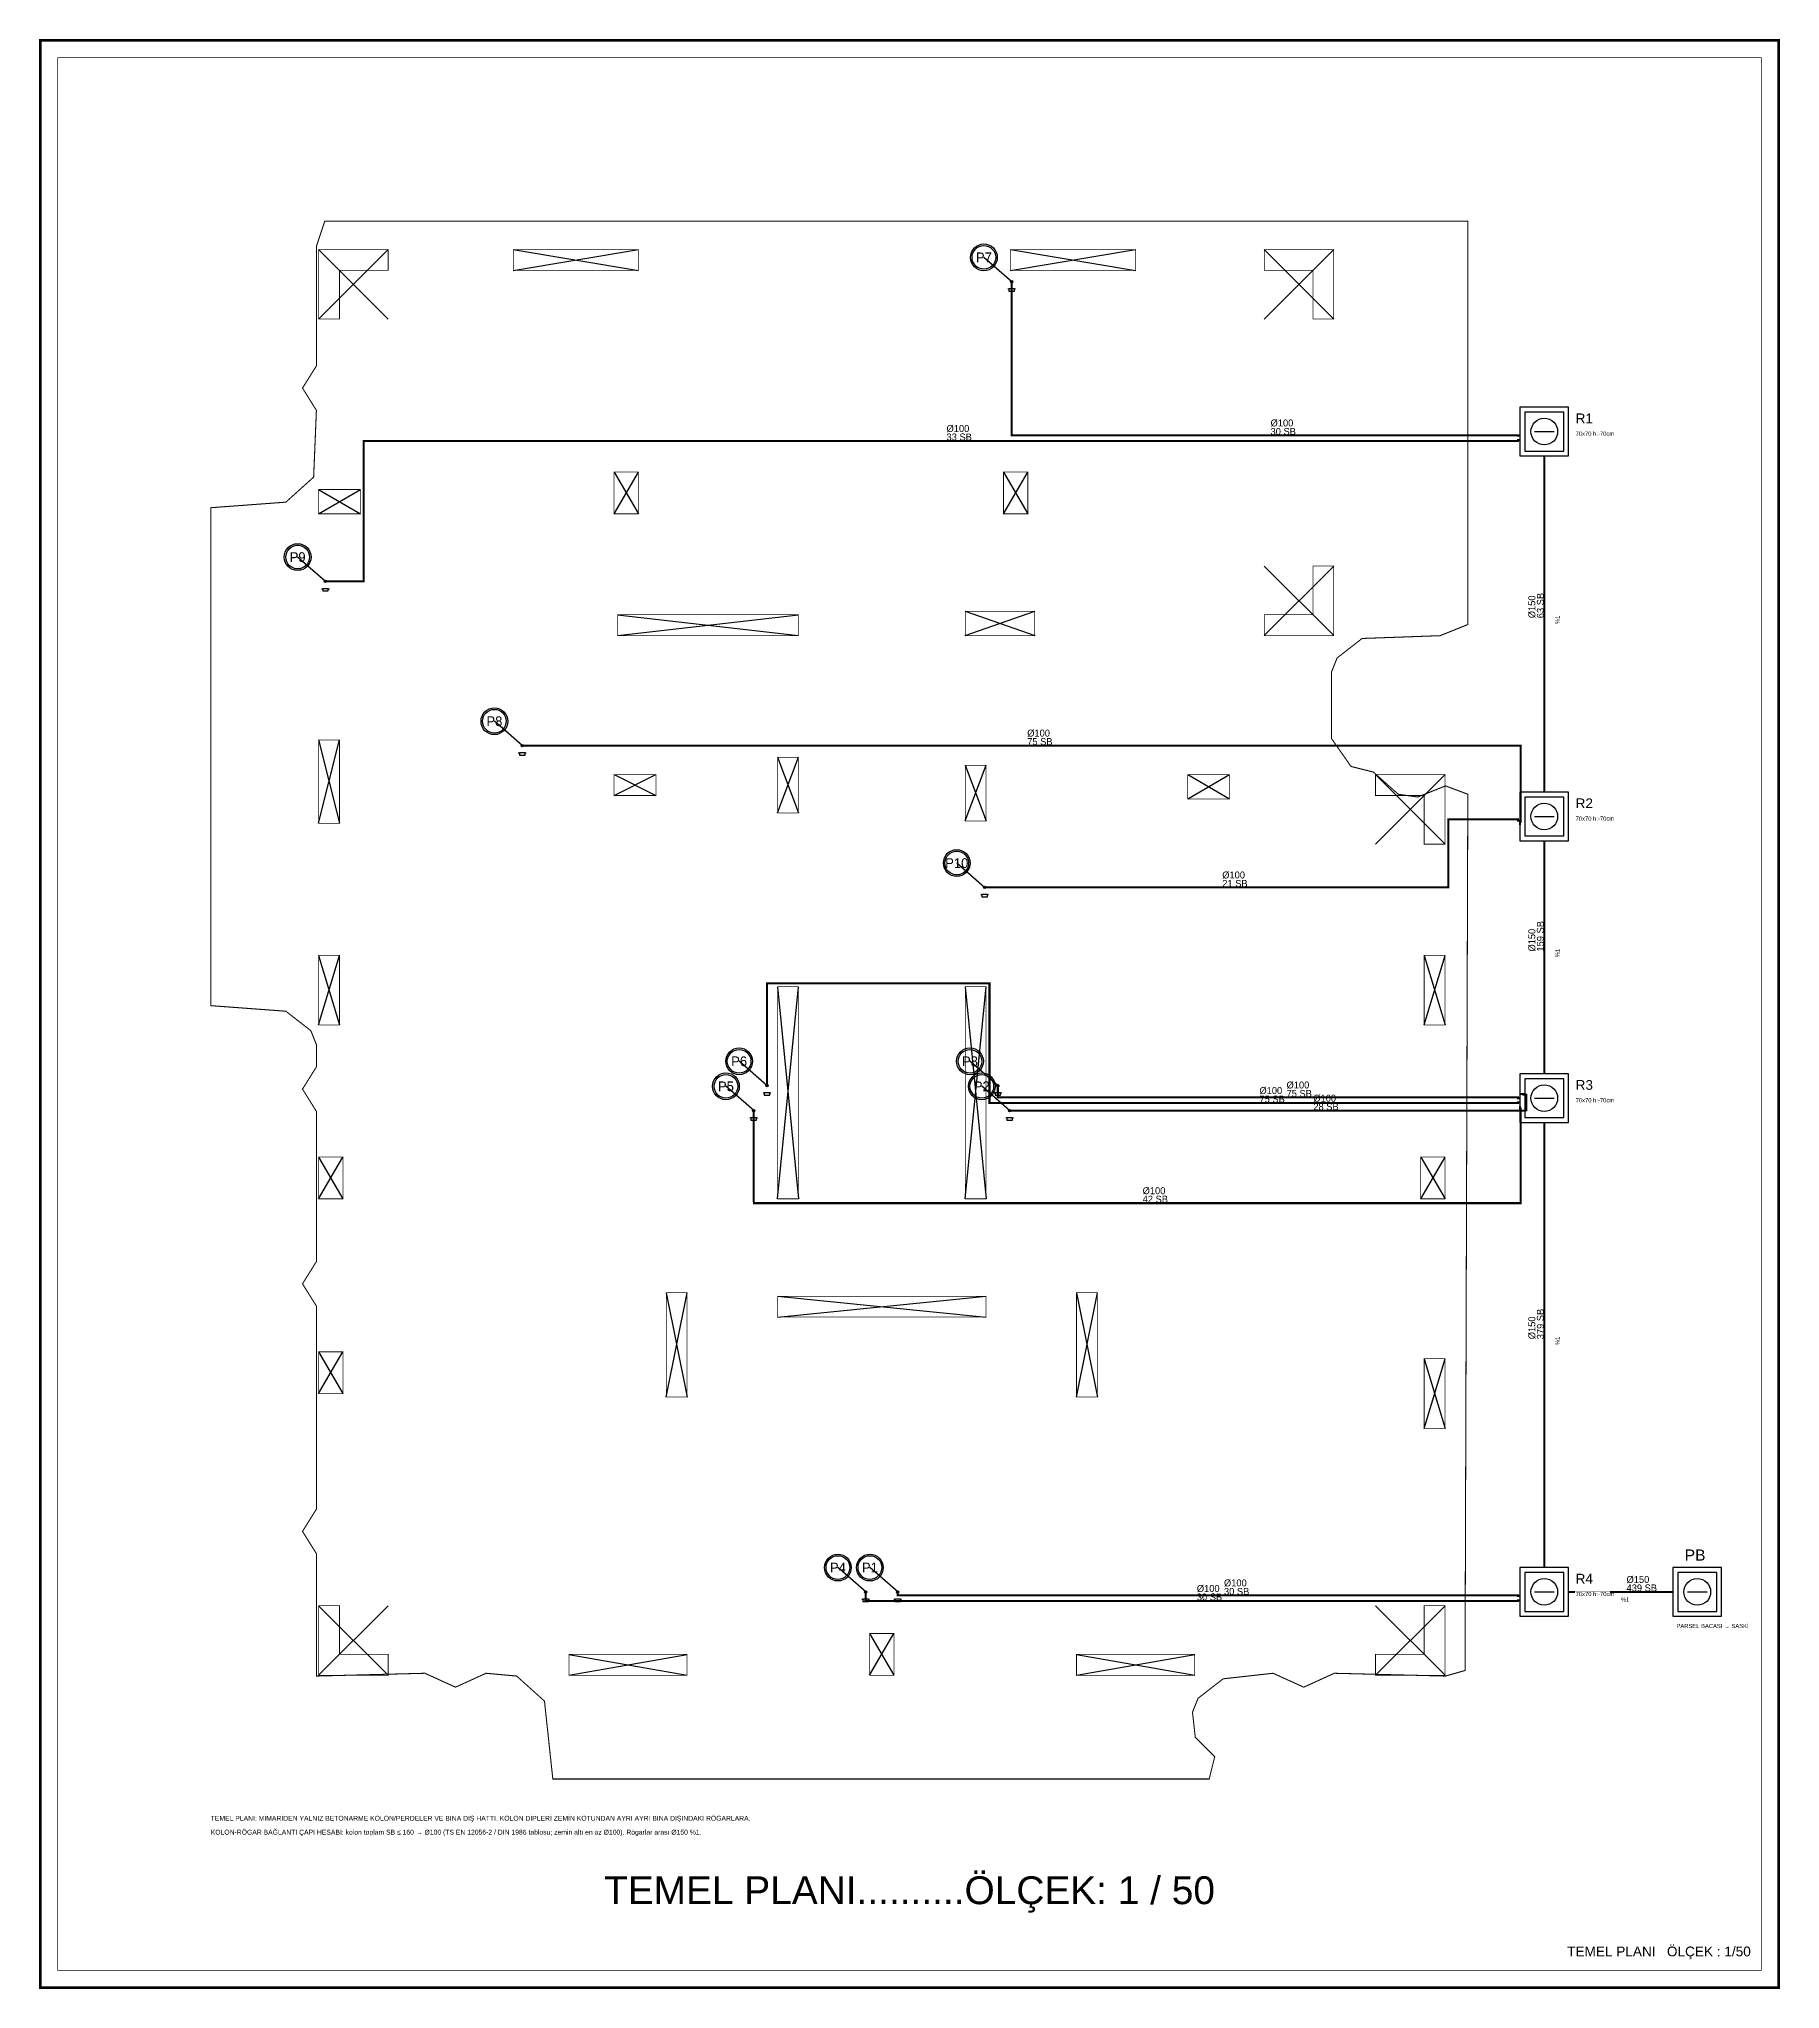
# Model space of a CAD drawing. Header units: centimetres. Extents: x -3962 to 31836, y -2 to 2802.
# Drawn here: x 4998 to 7502, y -2 to 2802 of the extents above; entities that cross this region are included whole.
import ezdxf
from ezdxf.enums import TextEntityAlignment as Align

# ---------------------------------------------------------------- set-up
doc = ezdxf.new("R2010")
doc.units = ezdxf.units.CM
doc.linetypes.add('DASHED', pattern=[18, 12, -6])
doc.linetypes.add('PIS', pattern=[38, 30, -8])
for name, color, linetype in [('ROTAS-BINA-HATTI', 8, 'DASHED'), ('ROTAS-KAT-ADI', 1, 'CONTINUOUS'), ('ROTAS-MIMARI-KOLON', 8, 'CONTINUOUS'), ('ROTAS-PAFTA', 7, 'CONTINUOUS'), ('ROTAS-PIS-SU-BORUSU', 6, 'PIS'), ('ROTAS-PISSU-CAP', 211, 'CONTINUOUS'), ('ROTAS-PISSU-KOLONNO', 211, 'CONTINUOUS'), ('ROTAS-ROGAR', 5, 'CONTINUOUS'), ('ROTAS-TEFRIS', 15, 'CONTINUOUS'), ('ROTAS-YAZI', 7, 'CONTINUOUS')]:
    doc.layers.add(name, color=color, linetype=linetype)
doc.styles.add('ROTAS', font='arial.ttf')

msp = doc.modelspace()

# ---------------------------------------------------------------- texts
at = {"layer": 'ROTAS-KAT-ADI', "style": 'ROTAS'}
msp.add_text('TEMEL PLANI..........ÖLÇEK: 1 / 50', height=40, dxfattribs=at).set_placement((6250, 120), align=Align.CENTER)
at = {"layer": 'ROTAS-PAFTA', "style": 'ROTAS'}
msp.add_text('TEMEL PLANI   ÖLÇEK : 1/50', height=14, dxfattribs=at).set_placement((7460, 45), align=Align.RIGHT)
at = {"layer": 'ROTAS-PISSU-CAP', "style": 'ROTAS'}
for p in [(7185, 1960.8), (7185, 1481.5), (7185, 924)]:
    msp.add_text('%1', height=6, rotation=90, dxfattribs=at).set_placement(p)
msp.add_text('%1', height=6, dxfattribs=at).set_placement((7273, 555))
at = {"layer": 'ROTAS-ROGAR', "style": 'ROTAS'}
for s, height, p in [('R1', 14, (7208, 2249.5)), ('70x70 h:-70cm', 6, (7208, 2231.5)), ('70x70 h:-70cm', 6, (7208, 1678)), ('R2', 14, (7208, 1696)), ('R3', 14, (7208, 1291)), ('70x70 h:-70cm', 6, (7208, 1273)), ('PB', 16, (7365, 614)), ('PARSEL BACASI → SASKİ', 6, (7353, 517))]:
    msp.add_text(s, height=height, dxfattribs=at).set_placement(p)
at = {"layer": 'ROTAS-YAZI', "style": 'ROTAS'}
for s, p in [('TEMEL PLANI: MİMARİDEN YALNIZ BETONARME KOLON/PERDELER VE BİNA DIŞ HATTI. KOLON DİPLERİ ZEMİN KOTUNDAN AYRI AYRI BİNA DIŞINDAKİ RÖGARLARA.', (5245, 240)), ('KOLON-RÖGAR BAĞLANTI ÇAPI HESABI: kolon toplam SB ≤ 160 → Ø100 (TS EN 12056-2 / DIN 1986 tablosu; zemin altı en az Ø100). Rögarlar arası Ø150 %1.', (5245, 220))]:
    msp.add_text(s, height=7, dxfattribs=at).set_placement(p)

# ---------------------------------------------------------------- blocks, each defined once
blk = doc.blocks.new('ROTAS-PIS-SU-KOLON')
h = blk.add_hatch(color=256)
h.dxf.hatch_style = 1
h.paths.add_polyline_path([(1.5, 0), (1.5, 0.4), (1.3, 0.8), (1.1, 1.1), (0.8, 1.3), (0.4, 1.5), (0, 1.5), (-0.4, 1.5), (-0.8, 1.3), (-1.1, 1.1), (-1.3, 0.8), (-1.5, 0.4), (-1.5, 0), (-1.5, -0.4), (-1.3, -0.8), (-1.1, -1.1), (-0.8, -1.3), (-0.4, -1.5), (0, -1.5), (0.4, -1.5), (0.8, -1.3), (1.1, -1.1), (1.3, -0.8), (1.5, -0.4)])
blk.add_circle((0, 0), 3.5)
blk = doc.blocks.new('ROTAS-KOLON-NO-PIS-SU')
for radius in [27.5, 24.3]:
    blk.add_circle((0, 0), radius)
blk.add_attdef('K', text='', height=20).set_placement((0, 0), align=Align.MIDDLE_CENTER)
blk = doc.blocks.new('ROTAS-PIS-SU-CAP-SB')
for tag, p in [('PSCP_001', (0.83, 1.29)), ('PS_001', (0.83, 0.07))]:
    blk.add_attdef(tag, p, '', height=1)

# ---------------------------------------------------------------- linework, layer by layer
at = {"layer": 'ROTAS-BINA-HATTI', "const_width": 1.5}
msp.add_lwpolyline([(5409, 2540), (7053, 2540), (7053, 1960), (7013, 1944), (6901, 1940), (6865, 1912), (6857, 1892), (6857, 1796), (6885, 1756), (6917, 1748), (6953, 1716), (6981, 1712), (7021, 1728), (7053, 1716), (7049, 456), (7021, 448), (6861, 452), (6817, 432), (6773, 452), (6701, 444), (6665, 416), (6657, 396), (6661, 360), (6689, 332), (6681, 300), (5737, 300), (5725, 412), (5685, 448), (5641, 452), (5597, 432), (5553, 452), (5397, 448), (5397, 624), (5377, 656), (5397, 688), (5397, 980), (5377, 1012), (5397, 1044), (5397, 1260), (5377, 1292), (5397, 1324), (5397, 1356), (5389, 1376), (5353, 1404), (5245, 1412), (5245, 2128), (5353, 2136), (5393, 2172), (5397, 2268), (5377, 2300), (5397, 2332), (5397, 2504), (5409, 2540)], close=True, dxfattribs=at)
at = {"layer": 'ROTAS-MIMARI-KOLON'}
for p, q in [((5400.2, 2399.2), (5500.2, 2499.2)), ((5400.2, 2499.2), (5500.2, 2399.2)), ((5680.2, 2469.2), (5860.2, 2499.2)), ((5680.2, 2499.2), (5860.2, 2469.2)), ((6395.2, 2469.2), (6575.2, 2499.2)), ((6395.2, 2499.2), (6575.2, 2469.2)), ((6760.2, 2399.2), (6860.2, 2499.2)), ((6760.2, 2499.2), (6860.2, 2399.2)), ((5825.2, 2119.2), (5860.2, 2179.2)), ((5825.2, 2179.2), (5860.2, 2119.2)), ((6385.2, 2119.2), (6420.2, 2179.2)), ((6385.2, 2179.2), (6420.2, 2119.2)), ((5400.2, 2119.2), (5460.2, 2154.2)), ((5400.2, 2154.2), (5460.2, 2119.2)), ((6760.2, 1944.2), (6860.2, 2044.2)), ((6760.2, 2044.2), (6860.2, 1944.2)), ((5830.2, 1944.2), (6090.2, 1974.2)), ((5830.2, 1974.2), (6090.2, 1944.2)), ((6330.2, 1944.2), (6430.2, 1979.2)), ((6330.2, 1979.2), (6430.2, 1944.2)), ((5400.2, 1674.2), (5430.2, 1794.2)), ((5400.2, 1794.2), (5430.2, 1674.2)), ((6060.2, 1689.2), (6090.2, 1769.2)), ((6060.2, 1769.2), (6090.2, 1689.2)), ((5825.2, 1714.2), (5885.2, 1744.2)), ((5825.2, 1744.2), (5885.2, 1714.2)), ((6330.2, 1677.6), (6360.2, 1757.6)), ((6330.2, 1757.6), (6360.2, 1677.6)), ((6650.2, 1709.2), (6710.2, 1744.2)), ((6650.2, 1744.2), (6710.2, 1709.2)), ((6920.2, 1644.2), (7020.2, 1744.2)), ((6920.2, 1744.2), (7020.2, 1644.2)), ((5400.2, 1384.2), (5430.2, 1484.2)), ((5400.2, 1484.2), (5430.2, 1384.2)), ((6990.2, 1384.2), (7020.2, 1484.2)), ((6990.2, 1484.2), (7020.2, 1384.2)), ((6060.2, 1134.2), (6090.2, 1439.2)), ((6060.2, 1439.2), (6090.2, 1134.2)), ((6330.2, 1134.2), (6360.2, 1439.2)), ((6330.2, 1439.2), (6360.2, 1134.2)), ((5400.2, 1134.2), (5435.2, 1194.2)), ((5400.2, 1194.2), (5435.2, 1134.2)), ((6985.2, 1134.2), (7020.2, 1194.2)), ((6985.2, 1194.2), (7020.2, 1134.2)), ((5900.2, 849.2), (5930.2, 999.2)), ((5900.2, 999.2), (5930.2, 849.2)), ((6060.2, 964.2), (6360.2, 994.2)), ((6060.2, 994.2), (6360.2, 964.2)), ((6490.2, 849.2), (6520.2, 999.2)), ((6490.2, 999.2), (6520.2, 849.2)), ((5400.2, 854.2), (5435.2, 914.2)), ((5400.2, 914.2), (5435.2, 854.2)), ((6990.2, 804.2), (7020.2, 904.2)), ((6990.2, 904.2), (7020.2, 804.2)), ((5400.2, 449.2), (5500.2, 549.2)), ((5400.2, 549.2), (5500.2, 449.2)), ((6920.2, 449.2), (7020.2, 549.2)), ((6920.2, 549.2), (7020.2, 449.2)), ((6192.7, 449.2), (6227.7, 509.2)), ((6192.7, 509.2), (6227.7, 449.2)), ((5760.2, 449.2), (5930.2, 479.2)), ((5760.2, 479.2), (5930.2, 449.2)), ((6490.2, 449.2), (6660.2, 479.2)), ((6490.2, 479.2), (6660.2, 449.2))]:
    msp.add_line(p, q, dxfattribs=at)
at = {"layer": 'ROTAS-MIMARI-KOLON', "const_width": 1}
for points in [[(5500.2, 2499.2), (5500.2, 2469.2), (5430.2, 2469.2), (5430.2, 2399.2), (5400.2, 2399.2), (5400.2, 2499.2), (5500.2, 2499.2)], [(5860.2, 2499.2), (5860.2, 2469.2), (5680.2, 2469.2), (5680.2, 2499.2), (5860.2, 2499.2)], [(6575.2, 2499.2), (6575.2, 2469.2), (6395.2, 2469.2), (6395.2, 2499.2), (6575.2, 2499.2)], [(6860.2, 2499.2), (6860.2, 2399.2), (6830.2, 2399.2), (6830.2, 2469.2), (6760.2, 2469.2), (6760.2, 2499.2), (6860.2, 2499.2)], [(5860.2, 2179.2), (5860.2, 2119.2), (5825.2, 2119.2), (5825.2, 2179.2), (5860.2, 2179.2)], [(6420.2, 2179.2), (6420.2, 2119.2), (6385.2, 2119.2), (6385.2, 2179.2), (6420.2, 2179.2)], [(5460.2, 2154.2), (5460.2, 2119.2), (5400.2, 2119.2), (5400.2, 2154.2), (5460.2, 2154.2)], [(6860.2, 2044.2), (6860.2, 1944.2), (6760.2, 1944.2), (6760.2, 1974.2), (6830.2, 1974.2), (6830.2, 2044.2), (6860.2, 2044.2)], [(6090.2, 1974.2), (6090.2, 1944.2), (5830.2, 1944.2), (5830.2, 1974.2), (6090.2, 1974.2)], [(6430.2, 1979.2), (6430.2, 1944.2), (6330.2, 1944.2), (6330.2, 1979.2), (6430.2, 1979.2)], [(5430.2, 1794.2), (5430.2, 1674.2), (5400.2, 1674.2), (5400.2, 1794.2), (5430.2, 1794.2)], [(6090.2, 1769.2), (6090.2, 1689.2), (6060.2, 1689.2), (6060.2, 1769.2), (6090.2, 1769.2)], [(5885.2, 1744.2), (5885.2, 1714.2), (5825.2, 1714.2), (5825.2, 1744.2), (5885.2, 1744.2)], [(6360.2, 1757.6), (6360.2, 1677.6), (6330.2, 1677.6), (6330.2, 1757.6), (6360.2, 1757.6)], [(6710.2, 1744.2), (6710.2, 1709.2), (6650.2, 1709.2), (6650.2, 1744.2), (6710.2, 1744.2)], [(7020.2, 1744.2), (7020.2, 1644.2), (6990.2, 1644.2), (6990.2, 1714.2), (6920.2, 1714.2), (6920.2, 1744.2), (7020.2, 1744.2)], [(5430.2, 1484.2), (5430.2, 1384.2), (5400.2, 1384.2), (5400.2, 1484.2), (5430.2, 1484.2)], [(7020.2, 1484.2), (7020.2, 1384.2), (6990.2, 1384.2), (6990.2, 1484.2), (7020.2, 1484.2)], [(6090.2, 1439.2), (6090.2, 1134.2), (6060.2, 1134.2), (6060.2, 1439.2), (6090.2, 1439.2)], [(6360.2, 1439.2), (6360.2, 1134.2), (6330.2, 1134.2), (6330.2, 1439.2), (6360.2, 1439.2)], [(5435.2, 1194.2), (5435.2, 1134.2), (5400.2, 1134.2), (5400.2, 1194.2), (5435.2, 1194.2)], [(7020.2, 1194.2), (7020.2, 1134.2), (6985.2, 1134.2), (6985.2, 1194.2), (7020.2, 1194.2)], [(5930.2, 999.2), (5930.2, 849.2), (5900.2, 849.2), (5900.2, 999.2), (5930.2, 999.2)], [(6360.2, 964.2), (6060.2, 964.2), (6060.2, 994.2), (6360.2, 994.2), (6360.2, 964.2)], [(6520.2, 999.2), (6520.2, 849.2), (6490.2, 849.2), (6490.2, 999.2), (6520.2, 999.2)], [(5435.2, 914.2), (5435.2, 854.2), (5400.2, 854.2), (5400.2, 914.2), (5435.2, 914.2)], [(7020.2, 904.2), (7020.2, 804.2), (6990.2, 804.2), (6990.2, 904.2), (7020.2, 904.2)], [(5430.2, 549.2), (5430.2, 479.2), (5500.2, 479.2), (5500.2, 449.2), (5400.2, 449.2), (5400.2, 549.2), (5430.2, 549.2)], [(7020.2, 549.2), (7020.2, 449.2), (6920.2, 449.2), (6920.2, 479.2), (6990.2, 479.2), (6990.2, 549.2), (7020.2, 549.2)], [(6227.7, 509.2), (6227.7, 449.2), (6192.7, 449.2), (6192.7, 509.2), (6227.7, 509.2)], [(5930.2, 479.2), (5930.2, 449.2), (5760.2, 449.2), (5760.2, 479.2), (5930.2, 479.2)], [(6660.2, 479.2), (6660.2, 449.2), (6490.2, 449.2), (6490.2, 479.2), (6660.2, 479.2)]]:
    msp.add_lwpolyline(points, close=True, dxfattribs=at)
at = {"layer": 'ROTAS-PAFTA'}
for points, const_width in [([(5000, 0), (7500, 0), (7500, 2800), (5000, 2800)], 4), ([(5025, 25), (7475, 25), (7475, 2775), (5025, 2775)], 1)]:
    msp.add_lwpolyline(points, close=True, dxfattribs=dict(at, const_width=const_width))
at = {"layer": 'ROTAS-PIS-SU-BORUSU'}
for p, q in [((6391.4, 2442.6), (6392.9, 2442.6)), ((6401.1, 2442.6), (6402.6, 2442.6)), ((5404.4, 2011.6), (5405.9, 2011.6)), ((5414.1, 2011.6), (5415.6, 2011.6)), ((5687.4, 1775.6), (5688.9, 1775.6)), ((5697.1, 1775.6), (5698.6, 1775.6)), ((6352.4, 1571.6), (6353.9, 1571.6)), ((6362.1, 1571.6), (6363.6, 1571.6)), ((6039.4, 1286.6), (6040.9, 1286.6)), ((6049.1, 1286.6), (6050.6, 1286.6)), ((6371.4, 1286.6), (6372.9, 1286.6)), ((6381.1, 1286.6), (6382.6, 1286.6)), ((6020.4, 1250.6), (6021.9, 1250.6)), ((6030.1, 1250.6), (6031.6, 1250.6)), ((6388.4, 1250.6), (6389.9, 1250.6)), ((6398.1, 1250.6), (6399.6, 1250.6)), ((6181.4, 558.6), (6182.9, 558.6)), ((6191.1, 558.6), (6192.6, 558.6)), ((6227.4, 558.6), (6228.9, 558.6)), ((6237.1, 558.6), (6238.6, 558.6))]:
    msp.add_line(p, q, dxfattribs=at)
for points in [[(6393, 2439.4), (6401, 2439.4), (6401, 2442.6), (6393, 2442.6)], [(5406, 2008.4), (5414, 2008.4), (5414, 2011.6), (5406, 2011.6)], [(5689, 1772.4), (5697, 1772.4), (5697, 1775.6), (5689, 1775.6)], [(6354, 1568.4), (6362, 1568.4), (6362, 1571.6), (6354, 1571.6)], [(6041, 1283.4), (6049, 1283.4), (6049, 1286.6), (6041, 1286.6)], [(6373, 1283.4), (6381, 1283.4), (6381, 1286.6), (6373, 1286.6)], [(6022, 1247.4), (6030, 1247.4), (6030, 1250.6), (6022, 1250.6)], [(6390, 1247.4), (6398, 1247.4), (6398, 1250.6), (6390, 1250.6)], [(6183, 555.4), (6191, 555.4), (6191, 558.6), (6183, 558.6)], [(6229, 555.4), (6237, 555.4), (6237, 558.6), (6229, 558.6)]]:
    msp.add_lwpolyline(points, close=True, dxfattribs=at)
at = {"layer": 'ROTAS-PIS-SU-BORUSU', "const_width": 3}
for points in [[(6397, 2453), (6397, 2232), (7125, 2232), (7125, 2231.5), (7128, 2231.5)], [(5410, 2022), (5465, 2022), (5465, 2224), (7125, 2224), (7125, 2225.5), (7128, 2225.5)], [(7163, 2202.5), (7163, 1719)], [(5693, 1786), (7129, 1786), (7129, 1676), (7128, 1676), (7128, 1672)], [(6358, 1582), (7025, 1582), (7025, 1680), (7125, 1680), (7125, 1678), (7128, 1678)], [(7163, 1649), (7163, 1314)], [(6045, 1297), (6045, 1444), (6365, 1444), (6365, 1272), (7125, 1272), (7125, 1273), (7128, 1273)], [(6377, 1297), (6377, 1280), (7125, 1280), (7125, 1279), (7128, 1279)], [(6026, 1261), (6026, 1128), (6025, 1128), (7129, 1128), (7129, 1264), (7128, 1264), (7128, 1267)], [(6394, 1261), (7137, 1261), (7137, 1260), (7137, 1284), (7133, 1284), (7133, 1285), (7128, 1285)], [(7163, 1244), (7163, 604)], [(6187, 569), (6187, 556), (6185, 556), (7125, 556), (7125, 557), (7128, 557)], [(6233, 569), (6233, 564), (7125, 564), (7125, 563), (7128, 563)], [(7198, 569), (7348, 569)]]:
    msp.add_lwpolyline(points, dxfattribs=at)
at = {"layer": 'ROTAS-PISSU-KOLONNO'}
for p, q in [((6397, 2453), (6357, 2488)), ((5410, 2022), (5370, 2057)), ((5693, 1786), (5653, 1821)), ((6358, 1582), (6318, 1617)), ((6045, 1297), (6005, 1332)), ((6377, 1297), (6337, 1332)), ((6026, 1261), (5986, 1296)), ((6394, 1261), (6354, 1296)), ((6187, 569), (6147, 604)), ((6233, 569), (6193, 604))]:
    msp.add_line(p, q, dxfattribs=at)
at = {"layer": 'ROTAS-ROGAR'}
for p, q in [((7149, 2237.5), (7177, 2237.5)), ((7149, 1684), (7177, 1684)), ((7149, 1279), (7177, 1279)), ((7149, 569), (7177, 569)), ((7369, 569), (7397, 569))]:
    msp.add_line(p, q, dxfattribs=at)
for points in [[(7128, 2202.5), (7198, 2202.5), (7198, 2272.5), (7128, 2272.5)], [(7135, 2209.5), (7191, 2209.5), (7191, 2265.5), (7135, 2265.5)], [(7128, 1649), (7198, 1649), (7198, 1719), (7128, 1719)], [(7135, 1656), (7191, 1656), (7191, 1712), (7135, 1712)], [(7128, 1244), (7198, 1244), (7198, 1314), (7128, 1314)], [(7135, 1251), (7191, 1251), (7191, 1307), (7135, 1307)], [(7128, 534), (7198, 534), (7198, 604), (7128, 604)], [(7135, 541), (7191, 541), (7191, 597), (7135, 597)], [(7348, 534), (7418, 534), (7418, 604), (7348, 604)], [(7355, 541), (7411, 541), (7411, 597), (7355, 597)]]:
    msp.add_lwpolyline(points, close=True, dxfattribs=at)
for centre in [(7163, 2237.5), (7163, 1684), (7163, 1279), (7163, 569), (7383, 569)]:
    msp.add_circle(centre, 19.2, dxfattribs=at)

# ---------------------------------------------------------------- block references
at = {"layer": 'ROTAS-TEFRIS'}
ref = msp.add_blockref('ROTAS-KOLON-NO-PIS-SU', (6357, 2488), dxfattribs=dict(at, xscale=0.7, yscale=0.7))
ref.add_attrib('K', 'P7', dxfattribs={"height": 14}).set_placement((6357, 2488), align=Align.MIDDLE_CENTER)
at = {"layer": 'ROTAS-TEFRIS', "xscale": 0.5, "yscale": 0.5}
for p in [(6397, 2453), (5410, 2022), (5693, 1786), (6358, 1582), (6045, 1297), (6377, 1297), (6026, 1261), (6394, 1261), (6187, 569), (6233, 569)]:
    msp.add_blockref('ROTAS-PIS-SU-KOLON', p, dxfattribs=at)
at = {"layer": 'ROTAS-TEFRIS'}
ref = msp.add_blockref('ROTAS-PIS-SU-CAP-SB', (6295, 2224), dxfattribs=dict(at, xscale=10, yscale=10))
ref.add_attrib('PSCP_001', 'Ø100', (6303.3, 2236.9), dxfattribs={"height": 10})
ref.add_attrib('PS_001', '33 SB', (6303.3, 2224.7), dxfattribs={"height": 10})
ref = msp.add_blockref('ROTAS-PIS-SU-CAP-SB', (6761, 2232), dxfattribs=dict(at, xscale=10, yscale=10))
ref.add_attrib('PSCP_001', 'Ø100', (6769.3, 2244.9), dxfattribs={"height": 10})
ref.add_attrib('PS_001', '30 SB', (6769.3, 2232.7), dxfattribs={"height": 10})
ref = msp.add_blockref('ROTAS-KOLON-NO-PIS-SU', (5370, 2057), dxfattribs=dict(at, xscale=0.7, yscale=0.7))
ref.add_attrib('K', 'P9', dxfattribs={"height": 14}).set_placement((5370, 2057), align=Align.MIDDLE_CENTER)
ref = msp.add_blockref('ROTAS-PIS-SU-CAP-SB', (7163, 1960.8), dxfattribs=dict(at, xscale=10, yscale=10, rotation=90))
ref.add_attrib('PSCP_001', 'Ø150', (7150.1, 1969.1), dxfattribs={"height": 10, "rotation": 90})
ref.add_attrib('PS_001', '63 SB', (7162.3, 1969.1), dxfattribs={"height": 10, "rotation": 90})
ref = msp.add_blockref('ROTAS-KOLON-NO-PIS-SU', (5653, 1821), dxfattribs=dict(at, xscale=0.7, yscale=0.7))
ref.add_attrib('K', 'P8', dxfattribs={"height": 14}).set_placement((5653, 1821), align=Align.MIDDLE_CENTER)
ref = msp.add_blockref('ROTAS-PIS-SU-CAP-SB', (6411, 1786), dxfattribs=dict(at, xscale=10, yscale=10))
ref.add_attrib('PSCP_001', 'Ø100', (6419.3, 1798.9), dxfattribs={"height": 10})
ref.add_attrib('PS_001', '75 SB', (6419.3, 1786.7), dxfattribs={"height": 10})
ref = msp.add_blockref('ROTAS-KOLON-NO-PIS-SU', (6318, 1617), dxfattribs=dict(at, xscale=0.7, yscale=0.7))
ref.add_attrib('K', 'P10', dxfattribs={"height": 14}).set_placement((6318, 1617), align=Align.MIDDLE_CENTER)
ref = msp.add_blockref('ROTAS-PIS-SU-CAP-SB', (6691.5, 1582), dxfattribs=dict(at, xscale=10, yscale=10))
ref.add_attrib('PSCP_001', 'Ø100', (6699.8, 1594.9), dxfattribs={"height": 10})
ref.add_attrib('PS_001', '21 SB', (6699.8, 1582.7), dxfattribs={"height": 10})
ref = msp.add_blockref('ROTAS-PIS-SU-CAP-SB', (7163, 1481.5), dxfattribs=dict(at, xscale=10, yscale=10, rotation=90))
ref.add_attrib('PSCP_001', 'Ø150', (7150.1, 1489.8), dxfattribs={"height": 10, "rotation": 90})
ref.add_attrib('PS_001', '159 SB', (7162.3, 1489.8), dxfattribs={"height": 10, "rotation": 90})
ref = msp.add_blockref('ROTAS-KOLON-NO-PIS-SU', (6005, 1332), dxfattribs=dict(at, xscale=0.7, yscale=0.7))
ref.add_attrib('K', 'P6', dxfattribs={"height": 14}).set_placement((6005, 1332), align=Align.MIDDLE_CENTER)
ref = msp.add_blockref('ROTAS-KOLON-NO-PIS-SU', (6337, 1332), dxfattribs=dict(at, xscale=0.7, yscale=0.7))
ref.add_attrib('K', 'P3', dxfattribs={"height": 14}).set_placement((6337, 1332), align=Align.MIDDLE_CENTER)
ref = msp.add_blockref('ROTAS-KOLON-NO-PIS-SU', (5986, 1296), dxfattribs=dict(at, xscale=0.7, yscale=0.7))
ref.add_attrib('K', 'P5', dxfattribs={"height": 14}).set_placement((5986, 1296), align=Align.MIDDLE_CENTER)
ref = msp.add_blockref('ROTAS-KOLON-NO-PIS-SU', (6354, 1296), dxfattribs=dict(at, xscale=0.7, yscale=0.7))
ref.add_attrib('K', 'P2', dxfattribs={"height": 14}).set_placement((6354, 1296), align=Align.MIDDLE_CENTER)
ref = msp.add_blockref('ROTAS-PIS-SU-CAP-SB', (6745, 1272), dxfattribs=dict(at, xscale=10, yscale=10))
ref.add_attrib('PSCP_001', 'Ø100', (6753.3, 1284.9), dxfattribs={"height": 10})
ref.add_attrib('PS_001', '75 SB', (6753.3, 1272.7), dxfattribs={"height": 10})
ref = msp.add_blockref('ROTAS-PIS-SU-CAP-SB', (6784, 1280), dxfattribs=dict(at, xscale=10, yscale=10))
ref.add_attrib('PSCP_001', 'Ø100', (6792.3, 1292.9), dxfattribs={"height": 10})
ref.add_attrib('PS_001', '75 SB', (6792.3, 1280.7), dxfattribs={"height": 10})
ref = msp.add_blockref('ROTAS-PIS-SU-CAP-SB', (6822.5, 1261), dxfattribs=dict(at, xscale=10, yscale=10))
ref.add_attrib('PSCP_001', 'Ø100', (6830.8, 1273.9), dxfattribs={"height": 10})
ref.add_attrib('PS_001', '28 SB', (6830.8, 1261.7), dxfattribs={"height": 10})
ref = msp.add_blockref('ROTAS-PIS-SU-CAP-SB', (6577, 1128), dxfattribs=dict(at, xscale=10, yscale=10))
ref.add_attrib('PSCP_001', 'Ø100', (6585.3, 1140.9), dxfattribs={"height": 10})
ref.add_attrib('PS_001', '42 SB', (6585.3, 1128.7), dxfattribs={"height": 10})
ref = msp.add_blockref('ROTAS-PIS-SU-CAP-SB', (7163, 924), dxfattribs=dict(at, xscale=10, yscale=10, rotation=90))
ref.add_attrib('PSCP_001', 'Ø150', (7150.1, 932.3), dxfattribs={"height": 10, "rotation": 90})
ref.add_attrib('PS_001', '379 SB', (7162.3, 932.3), dxfattribs={"height": 10, "rotation": 90})
ref = msp.add_blockref('ROTAS-KOLON-NO-PIS-SU', (6147, 604), dxfattribs=dict(at, xscale=0.7, yscale=0.7))
ref.add_attrib('K', 'P4', dxfattribs={"height": 14}).set_placement((6147, 604), align=Align.MIDDLE_CENTER)
ref = msp.add_blockref('ROTAS-KOLON-NO-PIS-SU', (6193, 604), dxfattribs=dict(at, xscale=0.7, yscale=0.7))
ref.add_attrib('K', 'P1', dxfattribs={"height": 14}).set_placement((6193, 604), align=Align.MIDDLE_CENTER)
ref = msp.add_blockref('ROTAS-PIS-SU-CAP-SB', (7273, 569), dxfattribs=dict(at, xscale=10, yscale=10))
ref.add_attrib('PSCP_001', 'Ø150', (7281.3, 581.9), dxfattribs={"height": 10})
ref.add_attrib('PS_001', '439 SB', (7281.3, 569.7), dxfattribs={"height": 10})
ref = msp.add_blockref('ROTAS-PIS-SU-CAP-SB', (6655, 556), dxfattribs=dict(at, xscale=10, yscale=10))
ref.add_attrib('PSCP_001', 'Ø100', (6663.3, 568.9), dxfattribs={"height": 10})
ref.add_attrib('PS_001', '30 SB', (6663.3, 556.7), dxfattribs={"height": 10})
ref = msp.add_blockref('ROTAS-PIS-SU-CAP-SB', (6694, 564), dxfattribs=dict(at, xscale=10, yscale=10))
ref.add_attrib('PSCP_001', 'Ø100', (6702.3, 576.9), dxfattribs={"height": 10})
ref.add_attrib('PS_001', '30 SB', (6702.3, 564.7), dxfattribs={"height": 10})

msp.set_redraw_order([(e.dxf.handle, doc.entitydb.next_handle()) for e in msp.query("TEXT MTEXT ATTDEF DIMENSION ARC_DIMENSION")])  # texts and dimensions are drawn at this point

# ---------------------------------------------------------------- next in the draw order: wipeouts: each hides what was drawn before it
msp.add_wipeout([(7257.4, 562), (7207, 562), (7207, 570), (7257.4, 570)])

# ---------------------------------------------------------------- next in the draw order: texts
at = {"layer": 'ROTAS-ROGAR', "style": 'ROTAS'}
for s, height, p in [('R4', 14, (7208, 581)), ('70x70 h:-70cm', 6, (7208, 563))]:
    msp.add_text(s, height=height, dxfattribs=at).set_placement(p)

doc.saveas('drawing.dxf')
